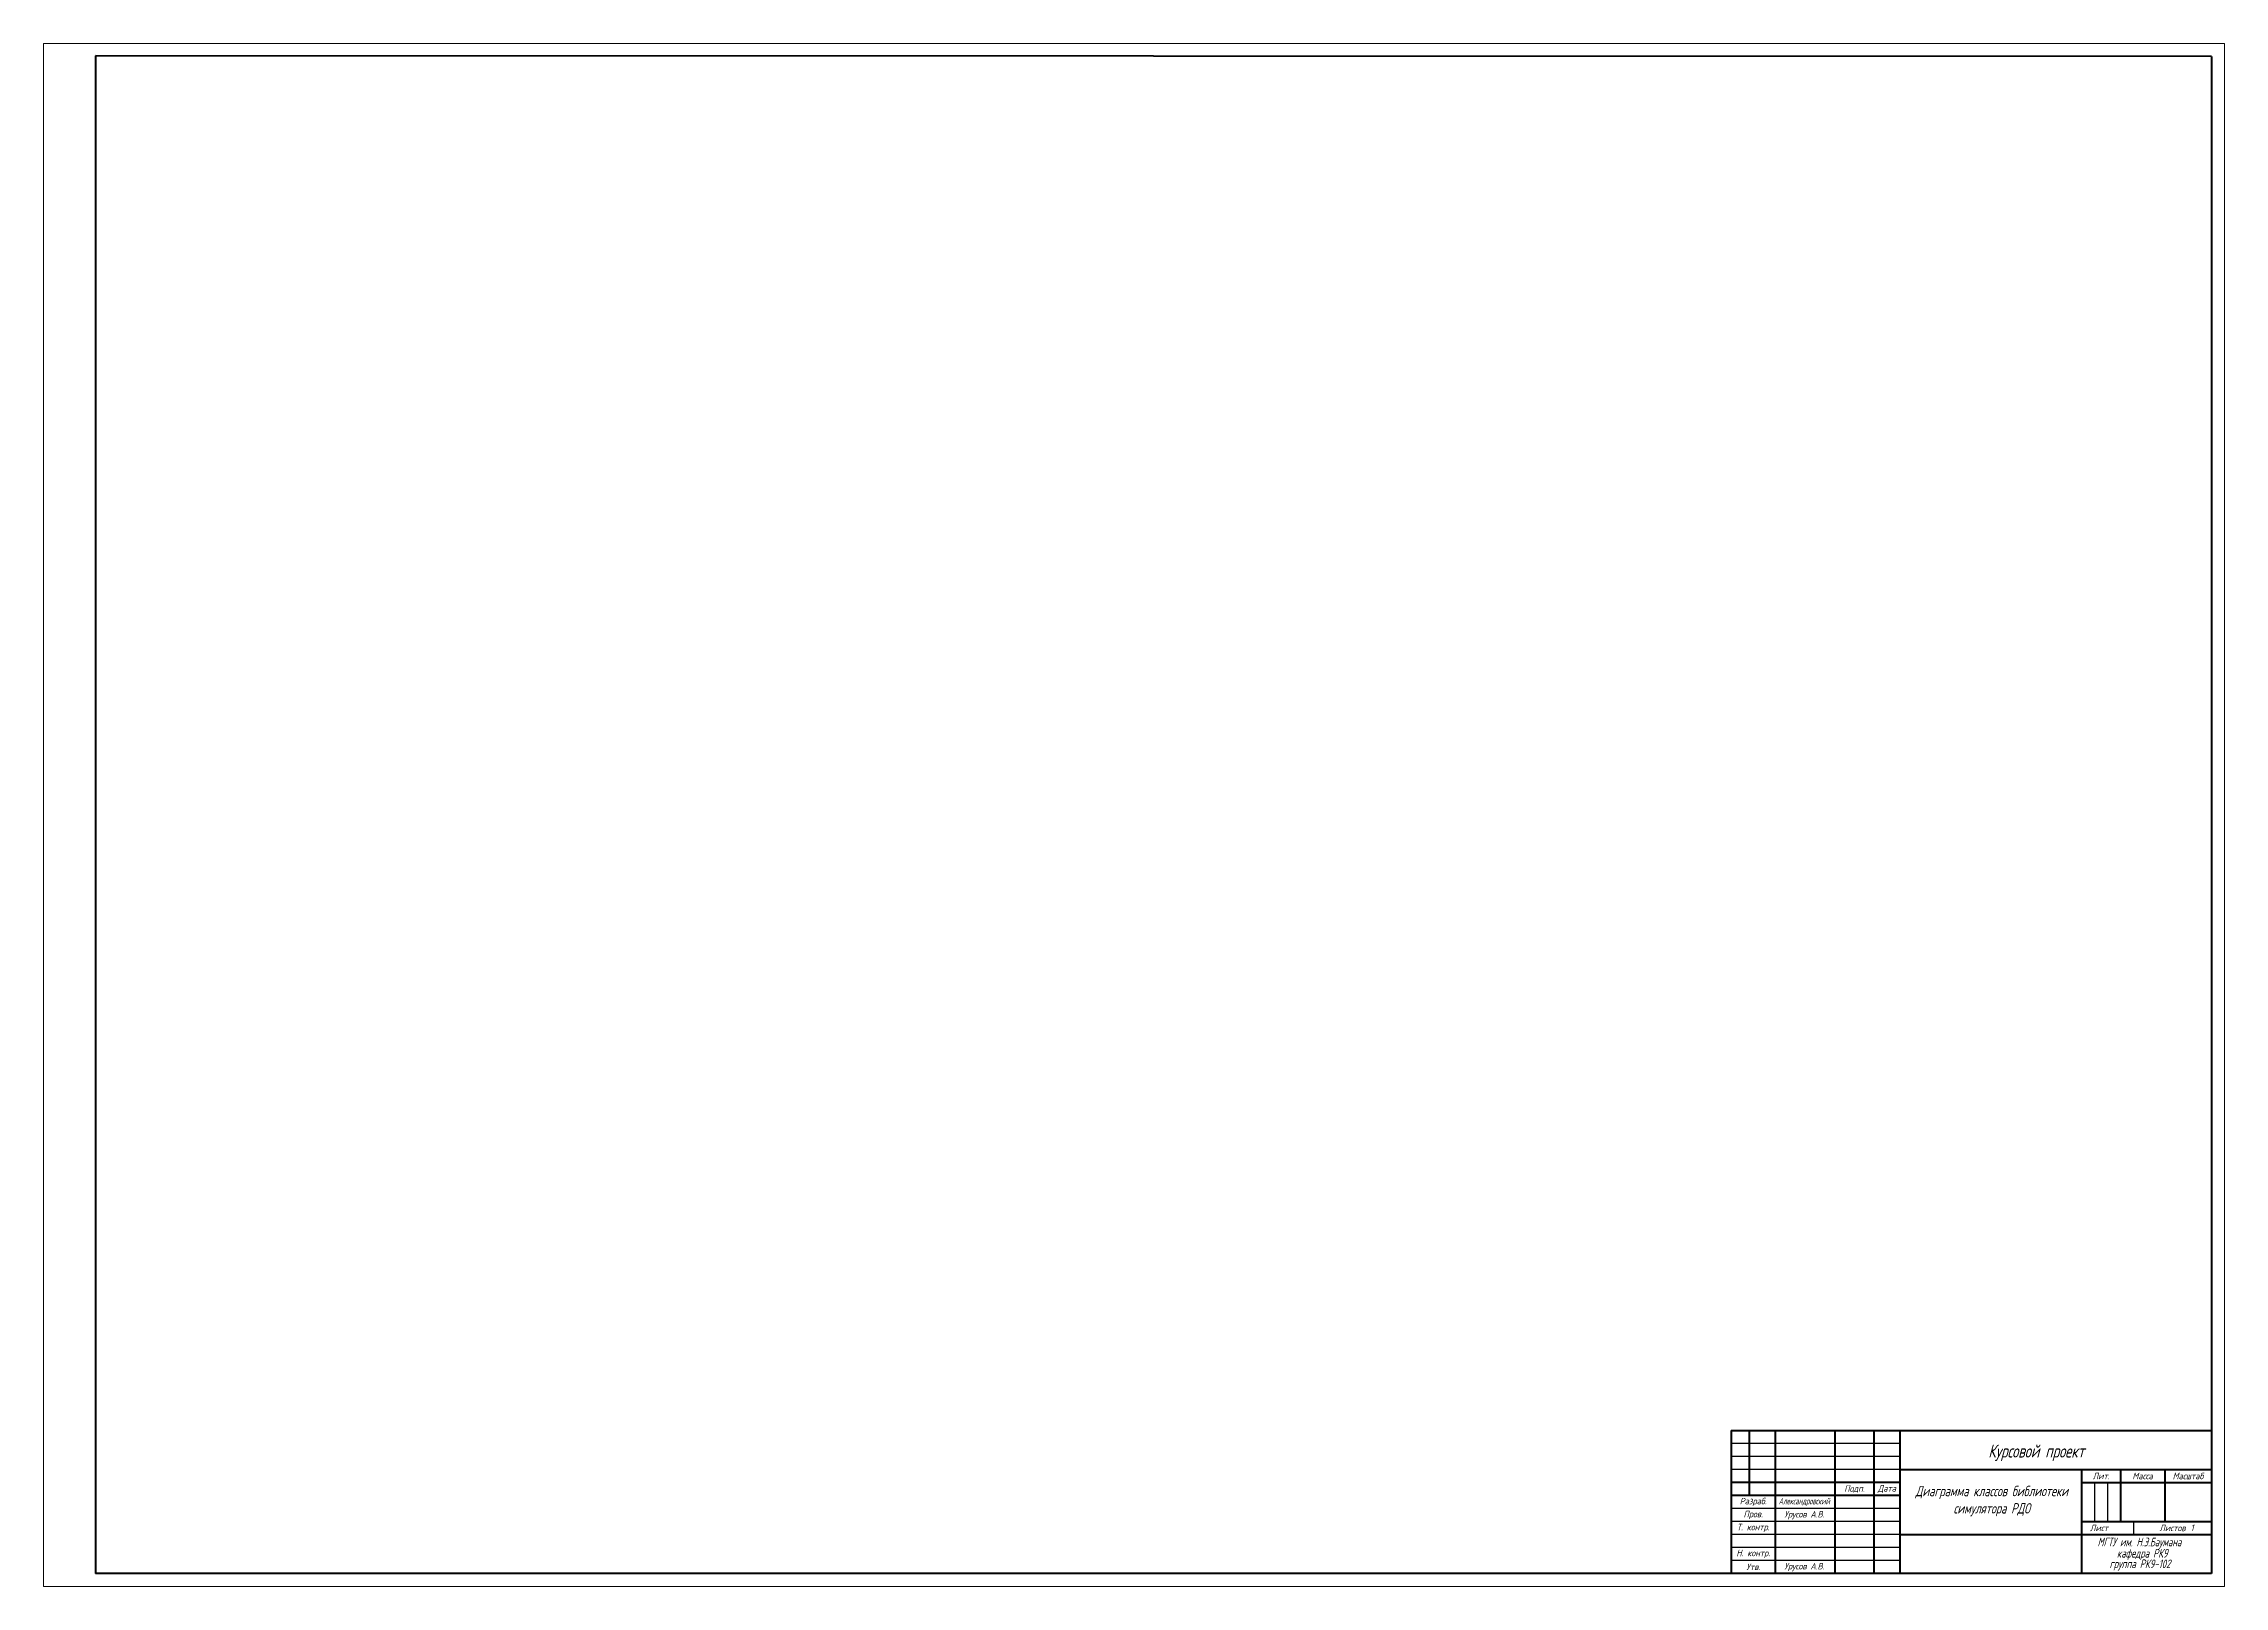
# Model space of a CAD drawing. Header units: millimetres. Extents: x 2644 to 3484, y -1486 to 768.
# Drawn here: x 2644 to 3484, y -1096 to -502 of the extents above; entities that cross this region are included whole.
import ezdxf
from ezdxf.enums import TextEntityAlignment as Align

# ---------------------------------------------------------------- set-up
doc = ezdxf.new("R2010")
doc.units = ezdxf.units.MM
doc.layers.get('0').update_dxf_attribs({"lineweight": 30})
doc.layers.add('format', color=7, linetype='Continuous', lineweight=80)
doc.styles.add('стиль1', font='CS_Gost2304.shx', dxfattribs={"width": 0.9, "oblique": 15})

msp = doc.modelspace()

# ---------------------------------------------------------------- texts
at = {"lineweight": 25, "style": 'стиль1', "oblique": 15}
for s, height, width, p in [('Курсовой проект', 5, 0.9, (3393.09, -1046.18)), ('МГТУ им. Н.Э.Баумана', 3.3333, 0.8, (3435.16, -1080.36)), ('кафедра РК9', 3.3333, 0.9, (3442.62, -1084.7)), ('группа РК9-102', 3.3333, 0.9, (3439.79, -1088.77))]:
    msp.add_text(s, height=height, dxfattribs=dict(at, width=width)).set_placement(p)
at = {"lineweight": 25, "insert": (3394.42, -1062.95), "char_height": 4, "width": 66.1939, "attachment_point": 5, "style": 'стиль1'}
msp.add_mtext('{Диаграмма классов библиотеки\\Pсимулятора РДО}', dxfattribs=at)
at = {"layer": 'format', "lineweight": -3, "style": 'стиль1', "oblique": 15}
for s, p in [('Подп.', (3341.53, -1058.28)), ('Дата', (3354.03, -1058.28)), ('Лит.', (3436.53, -1053.28)), ('Масса', (3452.53, -1053.28)), ('Масштаб', (3470.03, -1053.28)), ('Разраб.', (3302.53, -1063.28)), ('Пров.', (3302.53, -1068.28)), ('Урусов А.В.', (3322.22, -1068.35)), ('Т. контр.', (3302.53, -1073.28)), ('Лист', (3435.74, -1073.28)), ('Листов', (3464.03, -1073.28)), ('1', (3471.63, -1073.17)), ('Н. контр.', (3302.53, -1083.28)), ('Утв.', (3302.53, -1088.28)), ('Урусов А.В.', (3322.22, -1088.35))]:
    msp.add_text(s, height=2.5, dxfattribs=at).set_placement(p, align=Align.MIDDLE)
at = {"layer": 'format', "lineweight": -3, "style": 'стиль1', "oblique": 15, "width": 0.75}
msp.add_text('Александровский', height=2.5, dxfattribs=at).set_placement((3322.22, -1063.28), align=Align.MIDDLE)

# ---------------------------------------------------------------- linework, layer by layer
at = {"color": 7, "lineweight": 0}
msp.add_line((2644.03, -1095.78), (2644.03, -501.78), dxfattribs=at)
for p, q in [((3359.03, -1040.78), (3294.03, -1040.78)), ((3359.03, -1045.78), (3294.03, -1045.78)), ((3359.03, -1050.78), (3294.03, -1050.78)), ((3434.03, -1055.78), (3434.03, -1070.78)), ((3439.03, -1055.78), (3439.03, -1070.78)), ((3359.03, -1065.78), (3294.03, -1065.78)), ((3359.03, -1070.78), (3294.03, -1070.78)), ((3449.03, -1070.78), (3449.03, -1075.78)), ((3359.03, -1075.78), (3294.03, -1075.78)), ((3359.03, -1080.78), (3294.03, -1080.78)), ((3359.03, -1085.78), (3294.03, -1085.78))]:
    msp.add_line(p, q)
for points in [[(2854.03, -501.78), (2644.03, -501.78)], [(3274.03, -501.78), (2854.03, -501.78)], [(3484.03, -798.78), (3484.03, -501.78), (3274.03, -501.78)], [(2941.03, -1095.78), (3484.03, -1095.78), (3484.03, -798.78)]]:
    msp.add_lwpolyline(points, dxfattribs=at)
at = {"lineweight": 5}
msp.add_lwpolyline([(2644.03, -885.78), (2644.03, -1095.78), (2941.03, -1095.78)], dxfattribs=at)
at = {"layer": 'format'}
for p, q in [((2664.03, -506.48), (2664.03, -1090.78)), ((3479.03, -506.78), (2664.03, -506.48)), ((3479.03, -506.78), (3479.03, -1090.78)), ((3294.03, -1035.78), (3294.03, -1090.78)), ((3294.03, -1035.78), (3479.03, -1035.78)), ((3301.03, -1035.78), (3301.03, -1060.78)), ((3311.03, -1035.78), (3311.03, -1090.78)), ((3334.03, -1035.78), (3334.03, -1090.78)), ((3349.03, -1035.78), (3349.03, -1090.78)), ((3359.03, -1035.78), (3359.03, -1090.78)), ((3479.03, -1035.78), (3479.03, -1090.78)), ((3359.03, -1055.78), (3294.03, -1055.78)), ((3359.03, -1050.78), (3479.03, -1050.78)), ((3429.03, -1050.78), (3429.03, -1090.78)), ((3429.03, -1055.78), (3479.03, -1055.78)), ((3444.03, -1050.78), (3444.03, -1070.78)), ((3461.03, -1050.78), (3461.03, -1070.78)), ((3359.03, -1060.78), (3294.03, -1060.78)), ((3429.03, -1070.78), (3479.03, -1070.78)), ((3359.03, -1075.78), (3479.03, -1075.78)), ((3479.03, -1090.78), (2664.03, -1090.78)), ((3479.03, -1090.78), (3294.03, -1090.78))]:
    msp.add_line(p, q, dxfattribs=at)

msp.set_redraw_order([(e.dxf.handle, doc.entitydb.next_handle()) for e in msp.query("TEXT MTEXT ATTDEF DIMENSION ARC_DIMENSION")])  # texts and dimensions are drawn at this point

doc.saveas('drawing.dxf')
